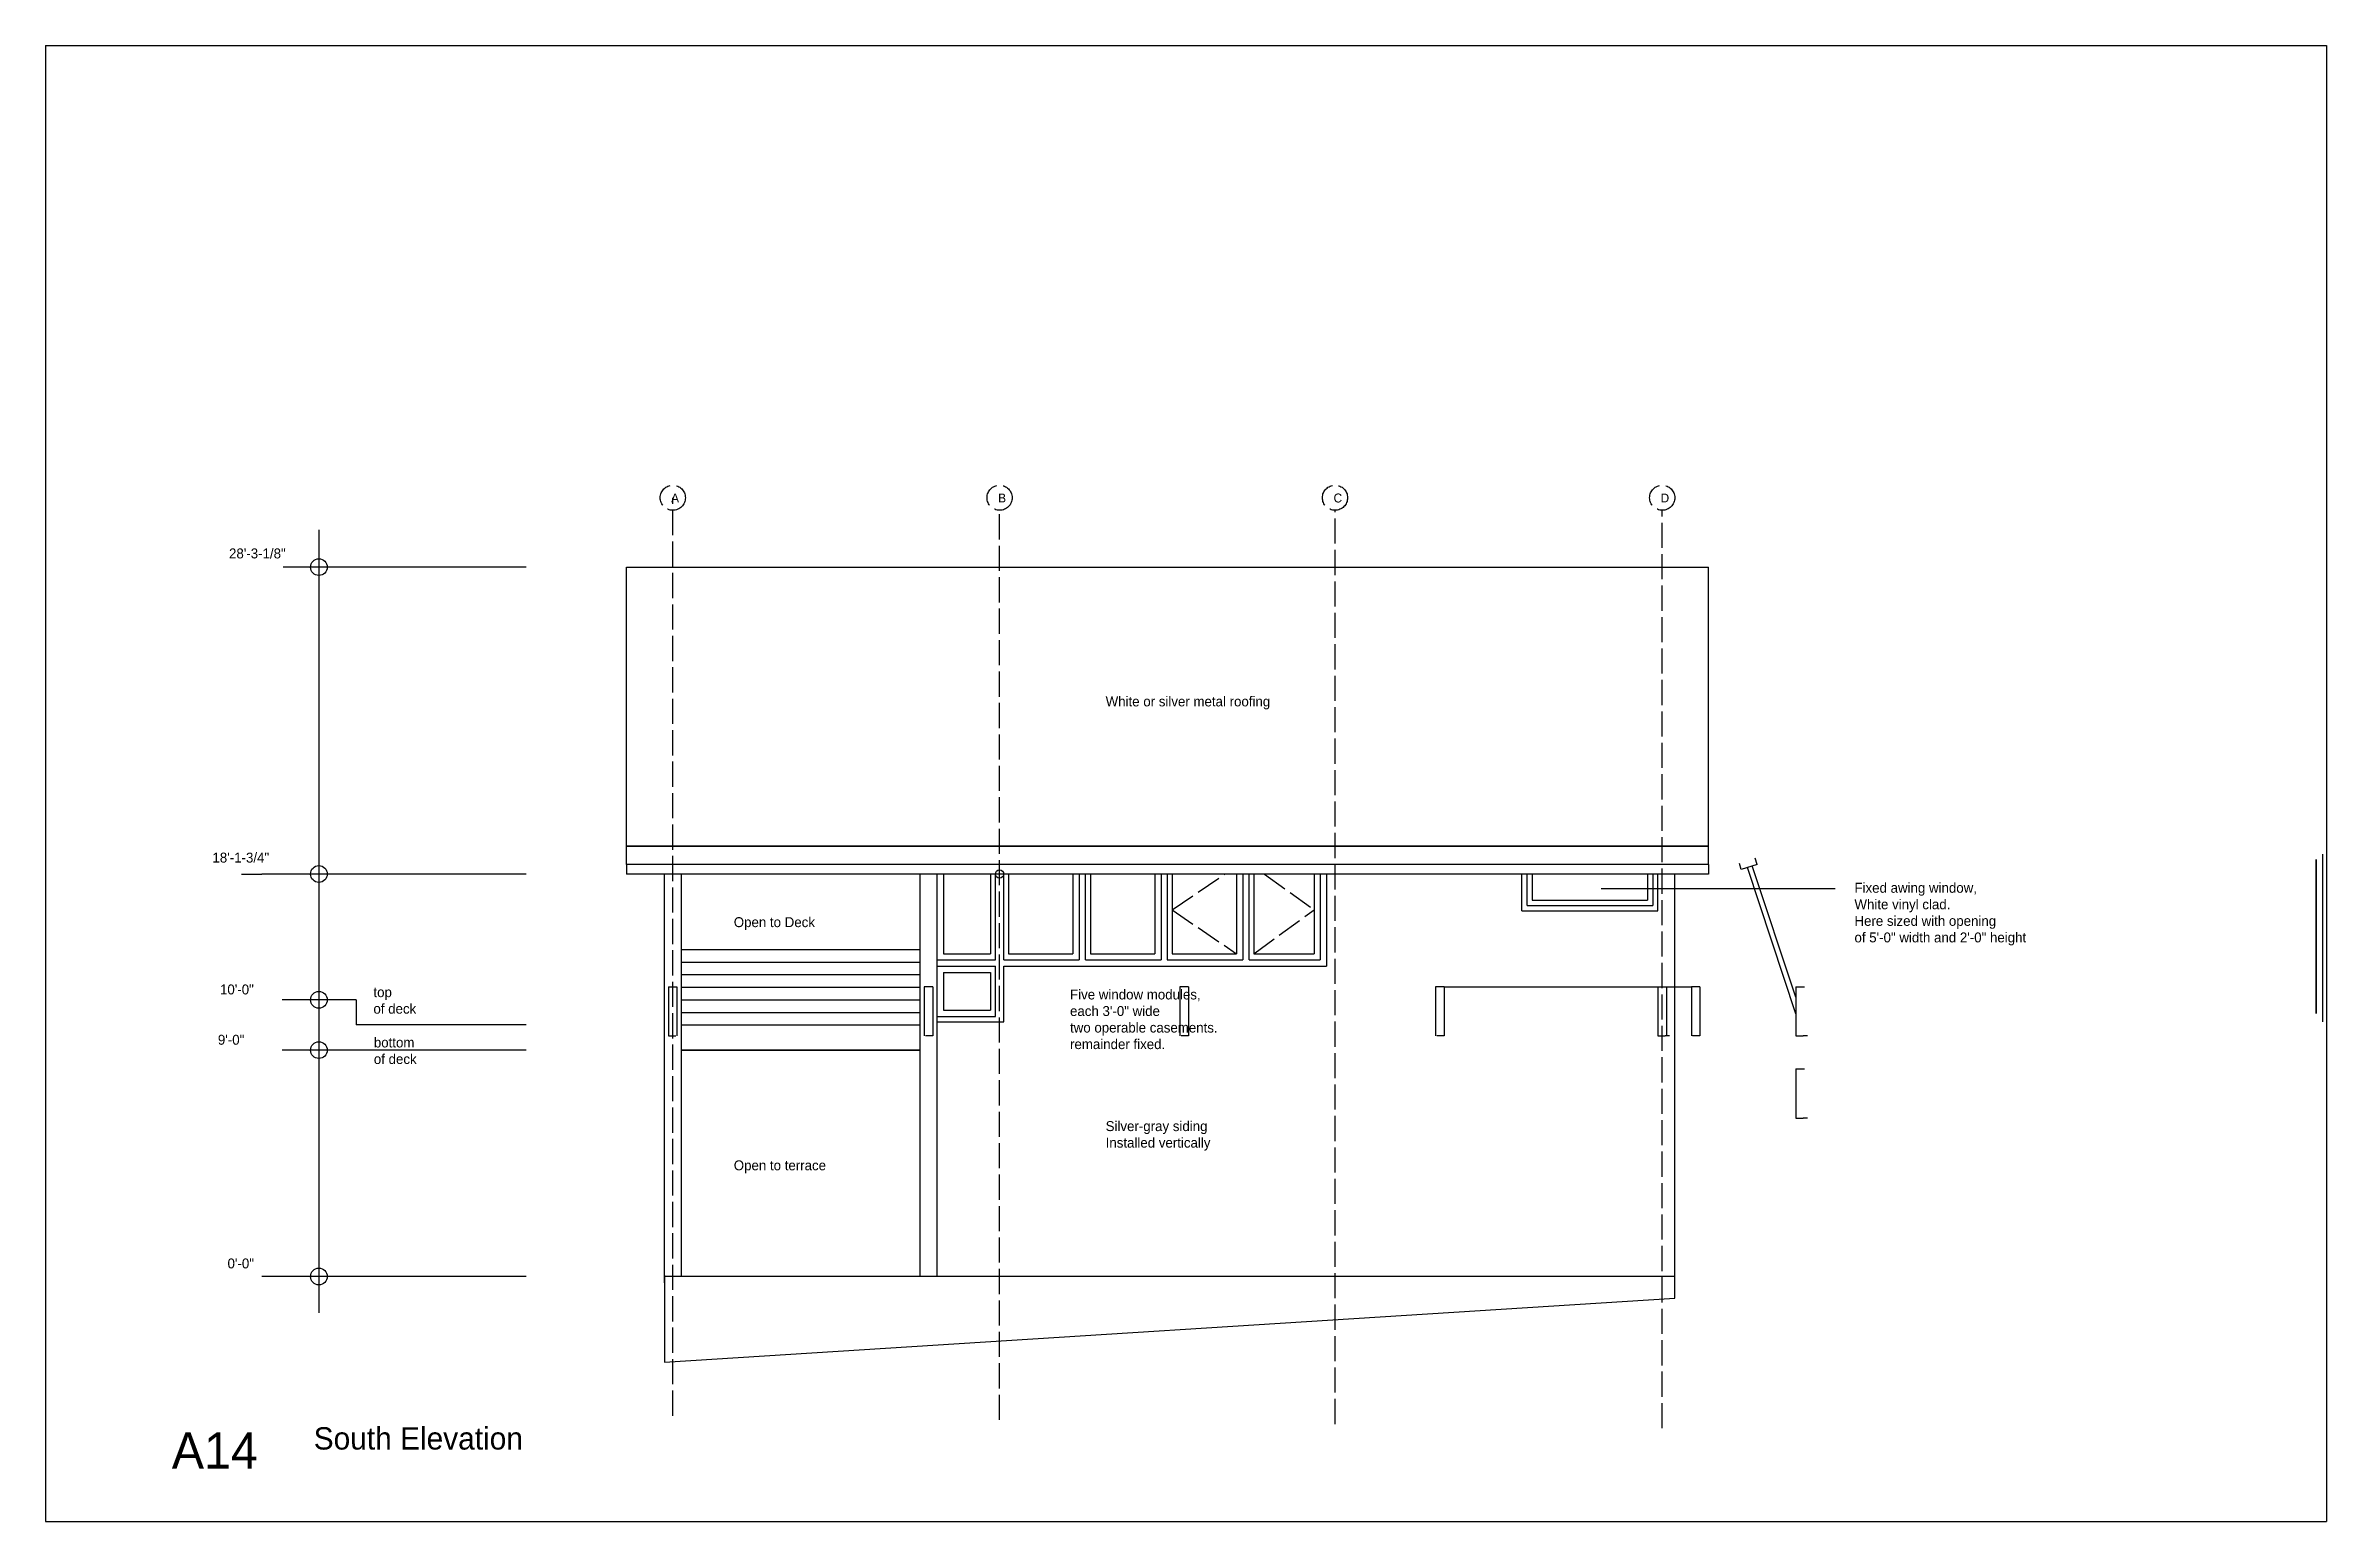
# Model space of a CAD drawing. Header units: inches. Extents: x -173 to 7884, y -3191 to 6135.
# Drawn here: x 3365 to 4453, y -1827 to -1123 of the extents above; entities that cross this region are included whole.
import ezdxf

# ---------------------------------------------------------------- set-up
doc = ezdxf.new("R2010")
doc.units = ezdxf.units.IN
doc.header["$MEASUREMENT"] = 0
doc.linetypes.add('ACAD_ISO02W100', pattern=[15, 12, -3])
for name, color, linetype in [('const', 7, 'Continuous'), ('e1', 7, 'Continuous'), ('e2', 251, 'Continuous'), ('grid', 252, 'ACAD_ISO02W100'), ('millwork', 253, 'Continuous'), ('soffit', 253, 'ACAD_ISO02W100'), ('walls', 7, 'Continuous')]:
    doc.layers.add(name, color=color, linetype=linetype)

msp = doc.modelspace()

# ---------------------------------------------------------------- texts
at = {"layer": 'const', "attachment_point": 1}
for s, insert, char_height, width in [('A', (3663.5, -1336.6), 4.26, 1625.197), ('B', (3819.5, -1336.6), 4.26, 1625.197), ('C', (3979.5, -1336.6), 4.26, 1625.197), ('D', (4135.5, -1336.6), 4.26, 1625.197), ('28\'-3-1/8"', (3452.6, -1362.8), 4.74, 1805.775), ('White or silver metal roofing', (3870.8, -1433.4), 4.736, 1805.775), ('18\'-1-3/4"', (3444.7, -1507.9), 4.74, 1805.775), ('Fixed awing window,^JWhite vinyl clad.^JHere sized with opening^Jof 5\'-0" width and 2\'-0" height', (4228, -1522.3), 4.736, 1805.775), ('Open to Deck', (3693.4, -1538.7), 4.736, 1805.775), ('10\'-0"', (3448.3, -1570.8), 4.74, 1805.775), ('top^Jof deck', (3521.5, -1572.1), 4.736, 1805.775), ('Five window modules,^Jeach 3\'-0" wide^Jtwo operable casements.^Jremainder fixed.', (3853.8, -1573.2), 4.736, 1805.775), ('9\'-0"', (3447.3, -1594.8), 4.74, 1805.775), ('bottom^Jof deck', (3521.7, -1596.1), 4.736, 1805.775), ('Silver-gray siding^JInstalled vertically', (3870.8, -1636), 4.736, 1805.775), ('Open to terrace', (3693.4, -1654.7), 4.736, 1805.775), ('0\'-0"', (3451.9, -1701.5), 4.74, 1805.775), ('South Elevation', (3493, -1782), 10.656, 4062.993), ('A14', (3425.3, -1784.5), 17.26, 6582.049)]:
    msp.add_mtext(s, dxfattribs=dict(at, insert=insert, char_height=char_height, width=width))

# ---------------------------------------------------------------- linework, layer by layer
for p, q in [((3365.1, -1122.9), (3365.1, -1826.9)), ((3365.1, -1122.9), (4453.1, -1122.9)), ((4453.1, -1122.9), (4453.1, -1826.9)), ((3660.3, -1709.6), (3660.3, -1713.1)), ((3365.1, -1826.9), (4453.1, -1826.9))]:
    msp.add_line(p, q)
at = {"layer": 'e1'}
for p, q in [((3642.3, -1504.8), (4158.3, -1504.8)), ((4158.3, -1504.8), (3642.3, -1504.8)), ((4158.3, -1513.6), (3642.3, -1513.6)), ((3642.3, -1513.6), (3642.3, -1518.1)), ((4158.3, -1518.1), (3642.3, -1518.1)), ((3668.3, -1518.1), (3668.3, -1710.1)), ((3782.3, -1709.6), (3782.3, -1518.1)), ((4158.3, -1513.6), (4158.3, -1518.1)), ((3668.3, -1590.1), (3782.3, -1590.1)), ((3668.3, -1602.1), (3782.3, -1602.1)), ((3660.3, -1713.1), (3660.3, -1750.9))]:
    msp.add_line(p, q, dxfattribs=at)
at = {"layer": 'e2'}
for p, q in [((3495.5, -1353.9), (3495.5, -1727.5)), ((3594.4, -1371.7), (3478.5, -1371.7)), ((4181.6, -1513.5), (4180.6, -1510.6)), ((4448.3, -1584.6), (4448.3, -1511.1)), ((4448.3, -1511.1), (4448.3, -1584.6)), ((4451.4, -1588.6), (4451.4, -1508.6)), ((3458.6, -1518.1), (3468.3, -1518.1)), ((3478, -1518.1), (3468.3, -1518.1)), ((3594.4, -1518.1), (3478, -1518.1)), ((3790.3, -1518.1), (3790.3, -1709.6)), ((3793.5, -1518.1), (3793.5, -1556.1)), ((3815.8, -1518.1), (3815.8, -1556.1)), ((3818.3, -1559.1), (3818.3, -1518.1)), ((3822.2, -1559.1), (3822.2, -1518.1)), ((3824.5, -1518.1), (3824.5, -1556.1)), ((3855.2, -1518.1), (3855.2, -1556.1)), ((3858.2, -1518.1), (3858.2, -1559.1)), ((3861.2, -1559.1), (3861.2, -1518.1)), ((3863.5, -1518.1), (3863.5, -1556.1)), ((3894.2, -1518.1), (3894.2, -1556.1)), ((3897.2, -1518.1), (3897.2, -1559.1)), ((3900.2, -1518.1), (3900.2, -1559.1)), ((3902.5, -1518.1), (3902.5, -1556.1)), ((3933.2, -1518.1), (3933.2, -1556.1)), ((3936.2, -1518.1), (3936.2, -1559.1)), ((3939.2, -1559.1), (3939.2, -1518.1)), ((3941.5, -1518.1), (3941.5, -1556.1)), ((3970.2, -1518.1), (3970.2, -1556.1)), ((3973.2, -1518.1), (3973.2, -1559.1)), ((3976.2, -1518.1), (3976.2, -1562.1)), ((4069.3, -1535.6), (4069.3, -1518.1)), ((4071.8, -1533.1), (4071.8, -1518.1)), ((4074.3, -1518.1), (4074.3, -1530.6)), ((4129.3, -1518.1), (4129.3, -1530.6)), ((4131.8, -1518.1), (4131.8, -1533.1)), ((4134.2, -1535.6), (4134.2, -1518.1)), ((4174, -1516), (4173.1, -1513.1)), ((4181.6, -1513.5), (4174, -1516)), ((4200.1, -1584.8), (4176.9, -1515)), ((4200.1, -1576.9), (4179.2, -1514.2)), ((4071.8, -1533.1), (4131.8, -1533.1)), ((4074.3, -1530.6), (4129.3, -1530.6)), ((4107.2, -1525), (4218.8, -1525)), ((4069.3, -1535.6), (4134.2, -1535.6)), ((3668.3, -1554.1), (3782.3, -1554.1)), ((3668.3, -1560.1), (3782.3, -1560.1)), ((3668.3, -1566.1), (3782.3, -1566.1)), ((3790.3, -1559.1), (3818.3, -1559.1)), ((3790.3, -1562.1), (3818.3, -1562.1)), ((3793.5, -1556.1), (3815.8, -1556.1)), ((3793.5, -1565.1), (3793.5, -1583.1)), ((3793.5, -1565.1), (3815.8, -1565.1)), ((3815.8, -1565.1), (3815.8, -1583.1)), ((3818.3, -1586.1), (3818.3, -1562.1)), ((3822.2, -1559.1), (3858.2, -1559.1)), ((3822.2, -1588.6), (3822.2, -1562.1)), ((3822.2, -1562.1), (3976.2, -1562.1)), ((3824.5, -1556.1), (3855.2, -1556.1)), ((3861.2, -1559.1), (3897.2, -1559.1)), ((3863.5, -1556.1), (3894.2, -1556.1)), ((3900.2, -1559.1), (3936.2, -1559.1)), ((3902.5, -1556.1), (3933.2, -1556.1)), ((3939.2, -1559.1), (3973.2, -1559.1)), ((3941.5, -1556.1), (3970.2, -1556.1)), ((3668.3, -1572.1), (3782.3, -1572.1)), ((4032.3, -1571.9), (4150.2, -1571.9)), ((3513.3, -1578.1), (3478, -1578.1)), ((3513.3, -1578.1), (3513.3, -1590.1)), ((3668.3, -1578.1), (3782.3, -1578.1)), ((3668.3, -1584.1), (3782.3, -1584.1)), ((3790.3, -1586.1), (3818.3, -1586.1)), ((3793.5, -1583.1), (3815.8, -1583.1)), ((3594.4, -1590.1), (3513.3, -1590.1)), ((3790.3, -1588.6), (3822.2, -1588.6)), ((4139.7, -1595.3), (4137.7, -1595.3)), ((4205.6, -1595.3), (4203.6, -1595.3)), ((3594.4, -1602.1), (3478, -1602.1)), ((4205.6, -1634.5), (4203.6, -1634.5)), ((3594.4, -1710.1), (3468.3, -1710.1)), ((3660.3, -1709.6), (3660.3, -1713.1))]:
    msp.add_line(p, q, dxfattribs=at)
for centre, radius in [((3495.5, -1371.7), 4), ((3495.5, -1518.1), 4), ((3820.2, -1518.1), 1.98), ((3495.5, -1578.1), 4), ((3495.5, -1602.1), 4), ((3495.5, -1710.1), 4)]:
    msp.add_circle(centre, radius, dxfattribs=at)
at = {"layer": 'grid'}
for p, q in [((3664.3, -1776.5), (3664.3, -1338.6)), ((3820.2, -1778.5), (3820.2, -1344.6)), ((3980.2, -1780.5), (3980.2, -1344.6)), ((4136.3, -1782.5), (4136.3, -1344.6))]:
    msp.add_line(p, q, dxfattribs=at)
for centre in [(3664.3, -1338.6), (3820.2, -1338.6), (3980.2, -1338.6), (4136.3, -1338.6)]:
    msp.add_circle(centre, 6, dxfattribs=at)
at = {"layer": 'millwork'}
for p, q in [((3662.2, -1571.9), (3662.2, -1595.3)), ((3662.2, -1571.9), (3666.3, -1571.9)), ((3666.3, -1571.9), (3666.3, -1595.3)), ((3788.3, -1571.9), (3784.2, -1571.9)), ((3784.2, -1571.9), (3784.2, -1595.3)), ((3788.3, -1571.9), (3788.3, -1595.3)), ((3910.3, -1571.9), (3906.2, -1571.9)), ((3906.2, -1571.9), (3906.2, -1595.3)), ((3910.3, -1571.9), (3910.3, -1595.3)), ((4032.3, -1571.9), (4028.2, -1571.9)), ((4028.2, -1571.9), (4028.2, -1595.3)), ((4032.3, -1571.9), (4032.3, -1595.3)), ((4134.2, -1571.9), (4134.2, -1595.3)), ((4134.2, -1571.9), (4138.3, -1571.9)), ((4138.3, -1571.9), (4138.3, -1595.3)), ((4154.3, -1571.9), (4150.2, -1571.9)), ((4150.2, -1571.9), (4150.2, -1595.3)), ((4154.3, -1571.9), (4154.3, -1595.3)), ((4200.1, -1571.9), (4200.1, -1595.3)), ((4200.1, -1571.9), (4204.2, -1571.9)), ((3662.2, -1595.3), (3665.7, -1595.3)), ((3788.3, -1595.3), (3784.8, -1595.3)), ((3910.3, -1595.3), (3906.8, -1595.3)), ((4032.3, -1595.3), (4028.8, -1595.3)), ((4134.2, -1595.3), (4137.7, -1595.3)), ((4154.3, -1595.3), (4150.8, -1595.3)), ((4200.1, -1595.3), (4203.6, -1595.3)), ((4200.1, -1611.1), (4200.1, -1634.5)), ((4200.1, -1611.1), (4204.2, -1611.1)), ((4200.1, -1634.5), (4203.6, -1634.5))]:
    msp.add_line(p, q, dxfattribs=at)
at = {"layer": 'soffit'}
for p, q in [((3902.5, -1535.2), (3927.7, -1518.1)), ((3946.6, -1518.1), (3970.2, -1535.2)), ((3902.5, -1535.2), (3933.2, -1556.1)), ((3941.5, -1556.1), (3970.2, -1535.2))]:
    msp.add_line(p, q, dxfattribs=at)
at = {"layer": 'walls'}
for p, q in [((3642.3, -1371.7), (4158.3, -1371.7)), ((3642.3, -1513.6), (3642.3, -1371.7)), ((4158.3, -1513.6), (4158.3, -1371.7)), ((3660.3, -1713.1), (3660.3, -1518.1)), ((4142.3, -1720.5), (4142.3, -1518.1)), ((3782.3, -1602.1), (3668.3, -1602.1)), ((3782.3, -1602.1), (3668.3, -1602.1)), ((4142.3, -1710.1), (3660.3, -1710.1)), ((3660.3, -1750.9), (4142.3, -1720.5))]:
    msp.add_line(p, q, dxfattribs=at)

msp.set_redraw_order([(e.dxf.handle, doc.entitydb.next_handle()) for e in msp.query("TEXT MTEXT ATTDEF DIMENSION ARC_DIMENSION")])  # texts and dimensions are drawn at this point

doc.saveas('drawing.dxf')
